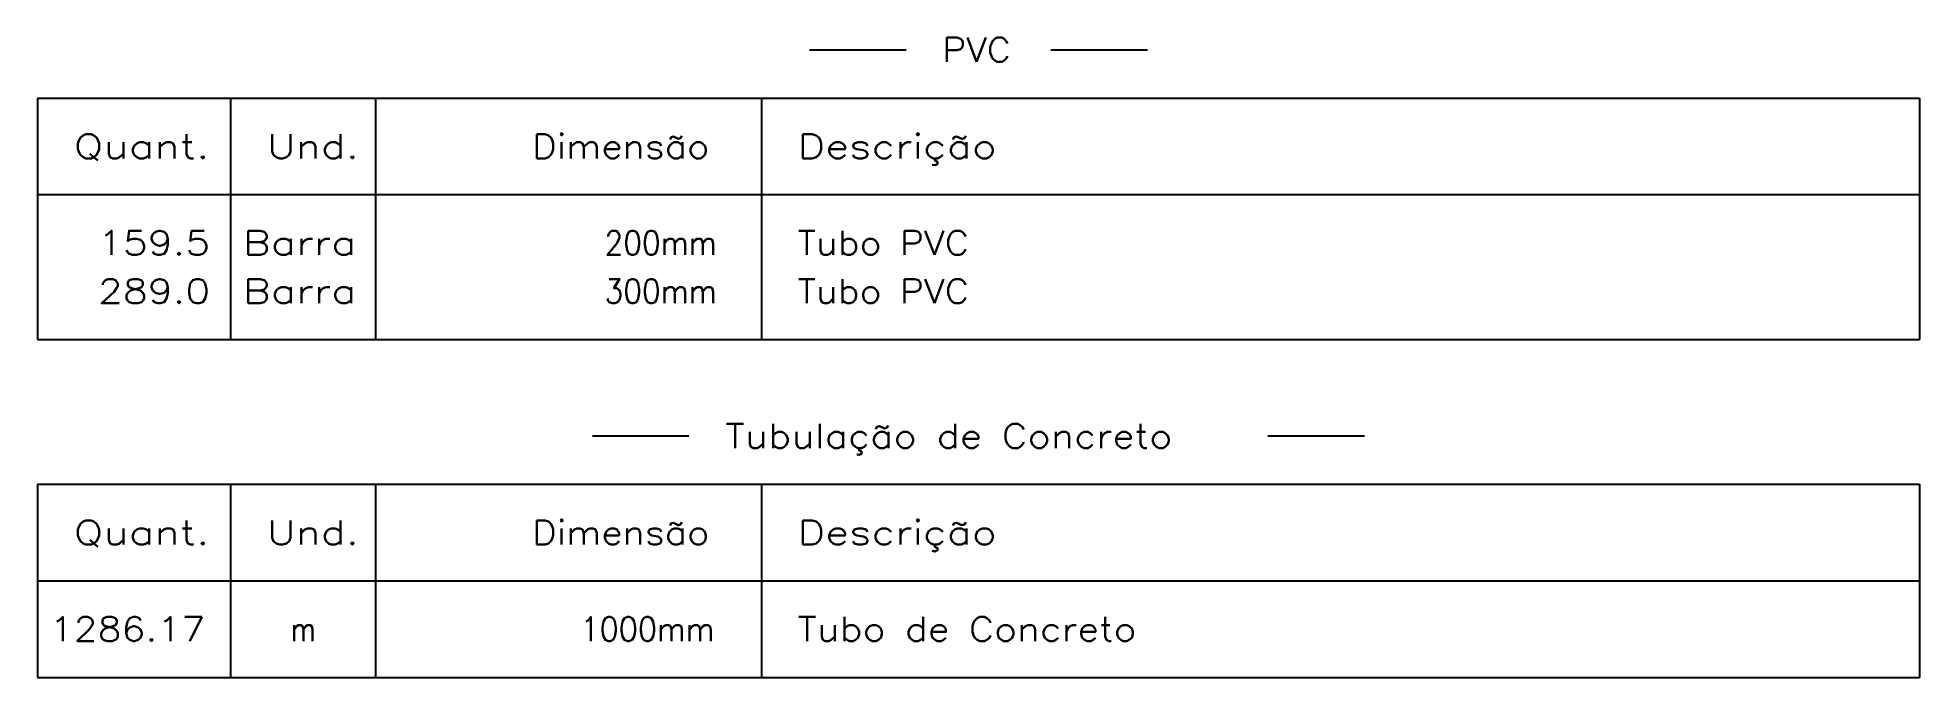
# Model space of a CAD drawing. Extents: x -160 to 364724, y -100 to 7353297.
# Drawn here: x 359890 to 359968, y 7346521.6 to 7346548.1 of the extents above; entities that cross this region are included whole.
import ezdxf

# ---------------------------------------------------------------- set-up
doc = ezdxf.new("R2010")
doc.units = 0
doc.header["$LTSCALE"] = 5
doc.layers.add('LISTAGEM_LINHA', color=7, linetype='Continuous')
doc.layers.add('LISTAGEM_TEXTO', color=7, linetype='Continuous')
doc.styles.add('ROMANS', font='ROMANS.shx', dxfattribs={"height": 2})

msp = doc.modelspace()

# ---------------------------------------------------------------- texts
at = {"layer": 'LISTAGEM_TEXTO', "style": 'ROMANS'}
for s, width, p in [('PVC', 1.105263, (359927.507, 7346547.053)), ('Quant.', 1.298969, (359891.507, 7346543.053)), ('Und.', 1.272727, (359899.507, 7346543.053)), ('Dimensão', 1.135135, (359910.507, 7346543.053)), ('Descrição', 1.277027, (359921.507, 7346543.053)), ('159.5', 1.206897, (359892.507, 7346539.053)), ('Barra', 1.296296, (359898.507, 7346539.053)), ('200mm', 0.905172, (359913.507, 7346539.053)), ('Tubo PVC', 1.112583, (359921.507, 7346539.053)), ('289.0', 1.206897, (359892.507, 7346537.053)), ('Barra', 1.296296, (359898.507, 7346537.053)), ('300mm', 0.905172, (359913.507, 7346537.053)), ('Tubo PVC', 1.112583, (359921.507, 7346537.053)), ('Tubulação de Concreto', 1.188679, (359918.507, 7346531.053)), ('Quant.', 1.298969, (359891.507, 7346527.053)), ('Und.', 1.272727, (359899.507, 7346527.053)), ('Dimensão', 1.135135, (359910.507, 7346527.053)), ('Descrição', 1.277027, (359921.507, 7346527.053)), ('1286.17', 1.15748, (359890.507, 7346523.053)), ('1000mm', 0.926471, (359912.507, 7346523.053)), ('Tubo de Concreto', 1.166667, (359921.507, 7346523.053)), ('m', 0.807692, (359900.507, 7346523.053))]:
    msp.add_text(s, height=1, dxfattribs=dict(at, width=width)).set_placement(p)

# ---------------------------------------------------------------- linework, layer by layer
at = {"layer": 'LISTAGEM_LINHA'}
for p, q in [((359922.007, 7346547.553), (359926.007, 7346547.553)), ((359932.007, 7346547.553), (359936.007, 7346547.553)), ((359890.007, 7346545.553), (359968.007, 7346545.553)), ((359890.007, 7346545.553), (359890.007, 7346535.553)), ((359898.007, 7346545.553), (359898.007, 7346535.553)), ((359904.007, 7346545.553), (359904.007, 7346535.553)), ((359920.007, 7346545.553), (359920.007, 7346535.553)), ((359968.007, 7346545.553), (359968.007, 7346535.553)), ((359890.007, 7346541.553), (359968.007, 7346541.553)), ((359890.007, 7346535.553), (359968.007, 7346535.553)), ((359913.007, 7346531.553), (359917.007, 7346531.553)), ((359941.007, 7346531.553), (359945.007, 7346531.553)), ((359890.007, 7346529.553), (359968.007, 7346529.553)), ((359890.007, 7346529.553), (359890.007, 7346521.553)), ((359898.007, 7346529.553), (359898.007, 7346521.553)), ((359904.007, 7346529.553), (359904.007, 7346521.553)), ((359920.007, 7346529.553), (359920.007, 7346521.553)), ((359968.007, 7346529.553), (359968.007, 7346521.553)), ((359890.007, 7346525.553), (359968.007, 7346525.553)), ((359890.007, 7346521.553), (359968.007, 7346521.553))]:
    msp.add_line(p, q, dxfattribs=at)

msp.set_redraw_order([(e.dxf.handle, doc.entitydb.next_handle()) for e in msp.query("TEXT MTEXT ATTDEF DIMENSION ARC_DIMENSION")])  # texts and dimensions are drawn at this point

doc.saveas('drawing.dxf')
